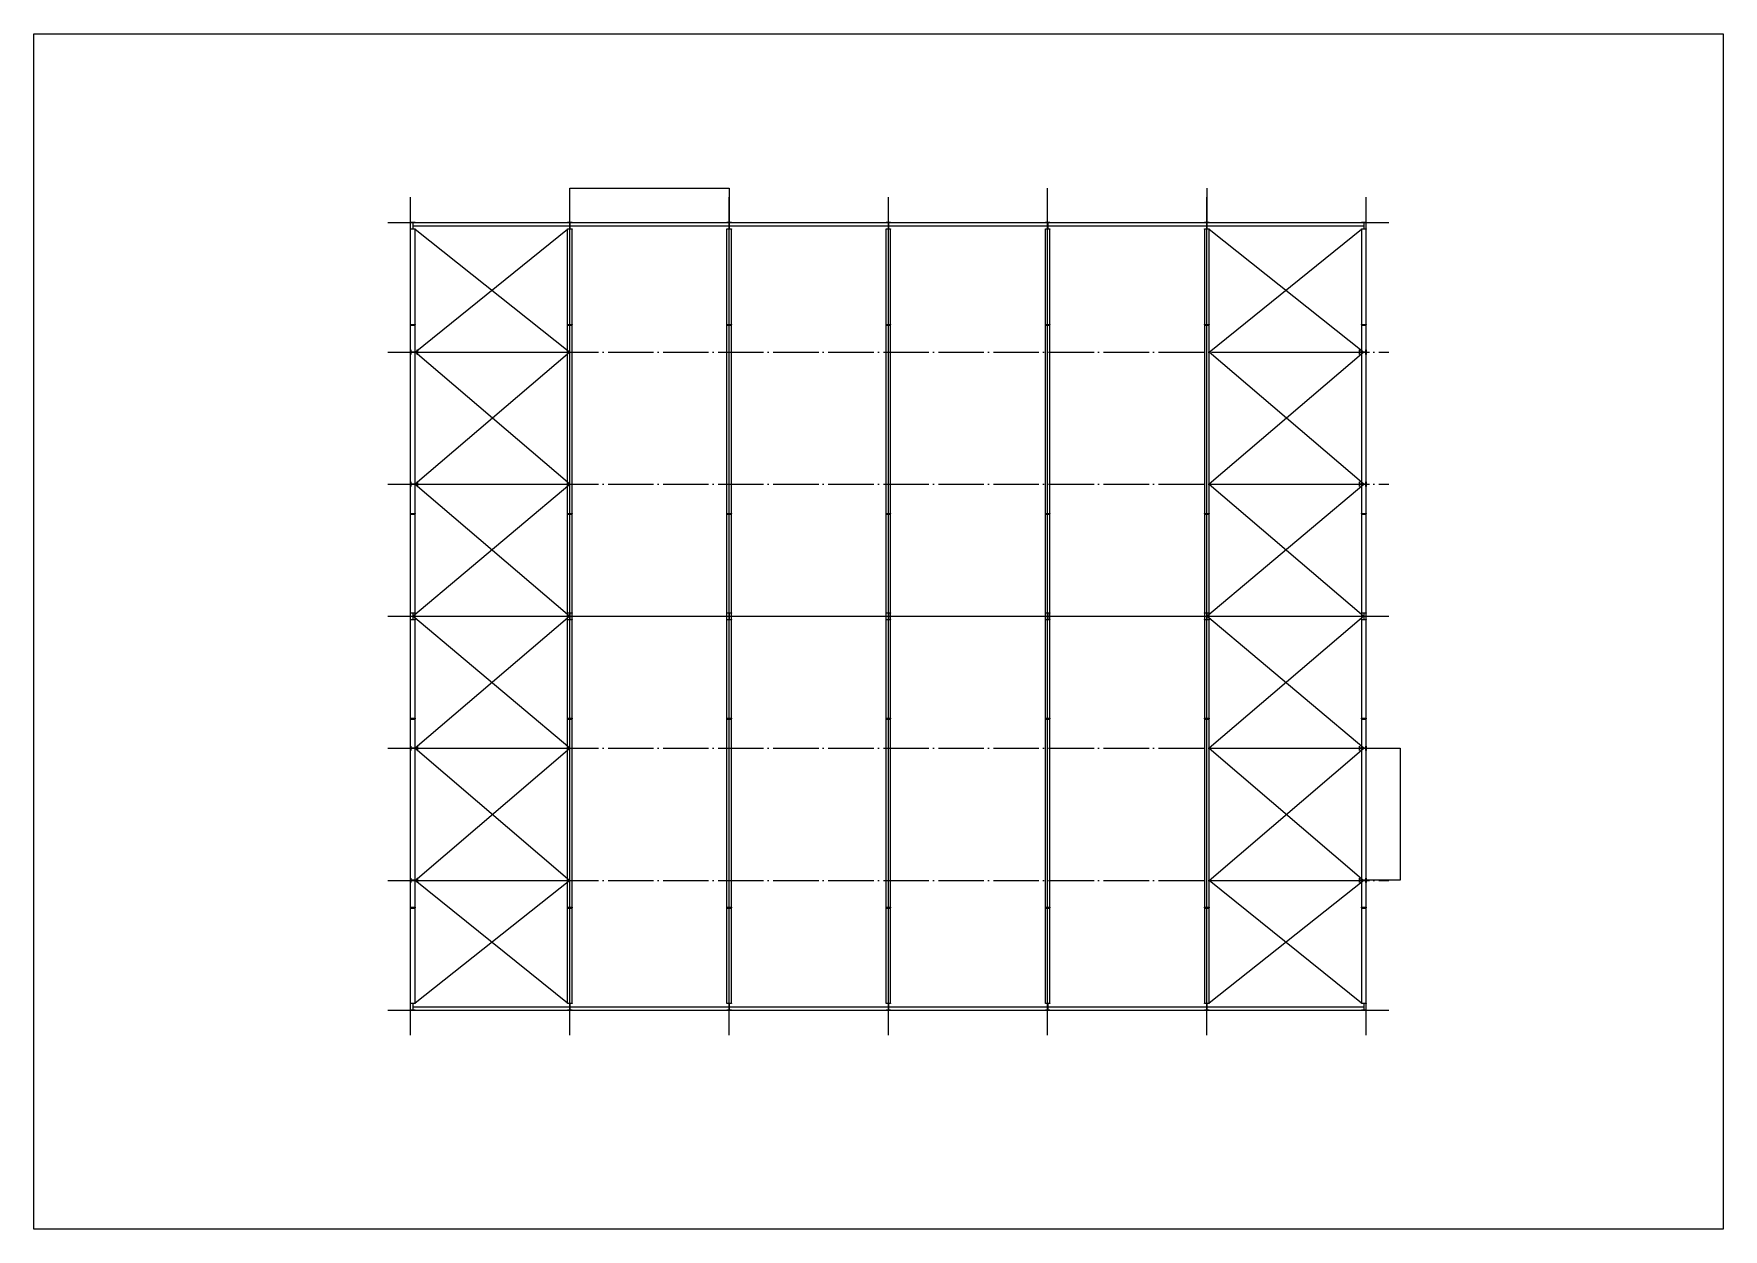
# Model space of a CAD drawing. Extents: x 102162 to 621267, y -39398 to 328893.
# Drawn here: x 220962 to 295212, y 265102 to 317602 of the extents above; entities that cross this region are included whole.
import ezdxf

# ---------------------------------------------------------------- set-up
doc = ezdxf.new("R2010")
doc.units = 0
doc.header["$LTSCALE"] = 1000
doc.header["$MEASUREMENT"] = 0
doc.linetypes.add('DOTE', pattern=[2.42, 2, -0.2, 0.02, -0.2])
doc.layers.add('DOTE', color=1, linetype='Continuous')

msp = doc.modelspace()

# ---------------------------------------------------------------- linework, layer by layer
for p, q in [((244519.4, 309321.1), (244519.4, 310821.1)), ((244519.4, 310821.1), (251519.4, 310821.1)), ((251519.4, 310821.1), (251519.4, 309321.1)), ((265519.4, 309321.1), (265519.4, 310821.1)), ((272519.4, 310821.1), (272519.4, 309321.1)), ((279519.4, 286231.1), (281019.4, 286231.1)), ((281019.4, 286231.1), (281019.4, 280431.1)), ((281019.4, 280431.1), (279519.4, 280431.1))]:
    msp.add_line(p, q)
at = {"color": 4}
for p, q in [((237519.4, 309311.1), (237519.4, 309321.1)), ((237519.4, 309321.1), (237619.4, 309321.1)), ((237719.4, 309311.1), (237519.4, 309311.1)), ((237519.4, 309021.1), (237519.4, 309031.1)), ((237519.4, 309031.1), (237719.4, 309031.1)), ((237619.4, 309021.1), (237519.4, 309021.1)), ((237519.4, 275021.1), (237519.4, 309021.1)), ((237619.4, 309321.1), (237719.4, 309321.1)), ((237719.4, 309021.1), (237619.4, 309021.1)), ((237719.4, 309321.1), (237719.4, 309311.1)), ((237719.4, 309031.1), (237719.4, 309021.1)), ((237719.4, 275021.1), (237719.4, 309021.1)), ((244419.4, 309311.1), (244419.4, 309321.1)), ((244419.4, 309321.1), (244519.4, 309321.1)), ((244619.4, 309311.1), (244419.4, 309311.1)), ((244419.4, 309021.1), (244419.4, 309031.1)), ((244419.4, 309031.1), (244619.4, 309031.1)), ((244519.4, 309021.1), (244419.4, 309021.1)), ((244419.4, 275021.1), (244419.4, 309021.1)), ((244519.4, 309321.1), (244619.4, 309321.1)), ((244619.4, 309021.1), (244519.4, 309021.1)), ((244619.4, 309321.1), (244619.4, 309311.1)), ((244619.4, 309031.1), (244619.4, 309021.1)), ((244619.4, 275021.1), (244619.4, 309021.1)), ((251419.4, 309311.1), (251419.4, 309321.1)), ((251419.4, 309321.1), (251519.4, 309321.1)), ((251619.4, 309311.1), (251419.4, 309311.1)), ((251419.4, 309021.1), (251419.4, 309031.1)), ((251419.4, 309031.1), (251619.4, 309031.1)), ((251519.4, 309021.1), (251419.4, 309021.1)), ((251419.4, 275021.1), (251419.4, 309021.1)), ((251519.4, 309321.1), (251619.4, 309321.1)), ((251619.4, 309021.1), (251519.4, 309021.1)), ((251619.4, 309321.1), (251619.4, 309311.1)), ((251619.4, 309031.1), (251619.4, 309021.1)), ((251619.4, 275021.1), (251619.4, 309021.1)), ((258419.4, 309311.1), (258419.4, 309321.1)), ((258419.4, 309321.1), (258519.4, 309321.1)), ((258619.4, 309311.1), (258419.4, 309311.1)), ((258419.4, 309021.1), (258419.4, 309031.1)), ((258419.4, 309031.1), (258619.4, 309031.1)), ((258519.4, 309021.1), (258419.4, 309021.1)), ((258419.4, 275021.1), (258419.4, 309021.1)), ((258519.4, 309321.1), (258619.4, 309321.1)), ((258619.4, 309021.1), (258519.4, 309021.1)), ((258619.4, 309321.1), (258619.4, 309311.1)), ((258619.4, 309031.1), (258619.4, 309021.1)), ((258619.4, 275021.1), (258619.4, 309021.1)), ((265419.4, 309311.1), (265419.4, 309321.1)), ((265419.4, 309321.1), (265519.4, 309321.1)), ((265619.4, 309311.1), (265419.4, 309311.1)), ((265419.4, 309021.1), (265419.4, 309031.1)), ((265419.4, 309031.1), (265619.4, 309031.1)), ((265519.4, 309021.1), (265419.4, 309021.1)), ((265419.4, 275021.1), (265419.4, 309021.1)), ((265519.4, 309321.1), (265619.4, 309321.1)), ((265619.4, 309021.1), (265519.4, 309021.1)), ((265619.4, 309321.1), (265619.4, 309311.1)), ((265619.4, 309031.1), (265619.4, 309021.1)), ((265619.4, 275021.1), (265619.4, 309021.1)), ((272419.4, 309311.1), (272419.4, 309321.1)), ((272419.4, 309321.1), (272519.4, 309321.1)), ((272619.4, 309311.1), (272419.4, 309311.1)), ((272419.4, 309021.1), (272419.4, 309031.1)), ((272419.4, 309031.1), (272619.4, 309031.1)), ((272519.4, 309021.1), (272419.4, 309021.1)), ((272419.4, 309021.1), (272419.4, 275021.1)), ((272519.4, 309321.1), (272619.4, 309321.1)), ((272619.4, 309021.1), (272519.4, 309021.1)), ((272619.4, 309321.1), (272619.4, 309311.1)), ((272619.4, 309031.1), (272619.4, 309021.1)), ((272619.4, 275021.1), (272619.4, 309021.1)), ((279319.4, 309311.1), (279319.4, 309321.1)), ((279319.4, 309321.1), (279419.4, 309321.1)), ((279519.4, 309311.1), (279319.4, 309311.1)), ((279319.4, 309021.1), (279319.4, 309031.1)), ((279319.4, 309031.1), (279519.4, 309031.1)), ((279419.4, 309021.1), (279319.4, 309021.1)), ((279319.4, 309021.1), (279319.4, 275021.1)), ((279419.4, 309321.1), (279519.4, 309321.1)), ((279519.4, 309021.1), (279419.4, 309021.1)), ((279519.4, 309321.1), (279519.4, 309311.1)), ((279519.4, 309031.1), (279519.4, 309021.1)), ((279519.4, 275021.1), (279519.4, 309021.1)), ((237519.4, 303621.1), (237519.4, 303721.1)), ((237519.4, 303721.1), (237529.4, 303721.1)), ((237529.4, 303721.1), (237529.4, 303521.1)), ((237809.4, 303521.1), (237809.4, 303721.1)), ((237809.4, 303721.1), (237819.4, 303721.1)), ((237819.4, 303721.1), (237819.4, 303621.1)), ((279219.4, 303621.1), (279219.4, 303721.1)), ((279219.4, 303721.1), (279229.4, 303721.1)), ((279229.4, 303721.1), (279229.4, 303521.1)), ((279509.4, 303521.1), (279509.4, 303721.1)), ((279509.4, 303721.1), (279519.4, 303721.1)), ((279519.4, 303721.1), (279519.4, 303621.1)), ((237519.4, 303521.1), (237519.4, 303621.1)), ((237529.4, 303521.1), (237519.4, 303521.1)), ((237819.4, 303521.1), (237809.4, 303521.1)), ((237819.4, 303621.1), (237819.4, 303521.1)), ((279219.4, 303521.1), (279219.4, 303621.1)), ((279229.4, 303521.1), (279219.4, 303521.1)), ((279519.4, 303521.1), (279509.4, 303521.1)), ((279519.4, 303621.1), (279519.4, 303521.1)), ((237519.4, 297821.1), (237519.4, 297921.1)), ((237519.4, 297921.1), (237529.4, 297921.1)), ((237519.4, 297721.1), (237519.4, 297821.1)), ((237529.4, 297921.1), (237529.4, 297721.1)), ((237809.4, 297721.1), (237809.4, 297921.1)), ((237809.4, 297921.1), (237819.4, 297921.1)), ((237819.4, 297921.1), (237819.4, 297821.1)), ((237819.4, 297821.1), (237819.4, 297721.1)), ((279219.4, 297821.1), (279219.4, 297921.1)), ((279219.4, 297921.1), (279229.4, 297921.1)), ((279219.4, 297721.1), (279219.4, 297821.1)), ((279229.4, 297921.1), (279229.4, 297721.1)), ((279509.4, 297721.1), (279509.4, 297921.1)), ((279509.4, 297921.1), (279519.4, 297921.1)), ((279519.4, 297921.1), (279519.4, 297821.1)), ((279519.4, 297821.1), (279519.4, 297721.1)), ((237529.4, 297721.1), (237519.4, 297721.1)), ((237819.4, 297721.1), (237809.4, 297721.1)), ((279229.4, 297721.1), (279219.4, 297721.1)), ((279519.4, 297721.1), (279509.4, 297721.1)), ((237519.4, 292161.1), (237519.4, 292171.1)), ((237519.4, 292171.1), (237619.4, 292171.1)), ((237719.4, 292161.1), (237519.4, 292161.1)), ((237519.4, 291871.1), (237519.4, 291881.1)), ((237519.4, 291881.1), (237719.4, 291881.1)), ((237619.4, 291871.1), (237519.4, 291871.1)), ((237619.4, 292171.1), (237719.4, 292171.1)), ((237719.4, 291871.1), (237619.4, 291871.1)), ((237719.4, 292171.1), (237719.4, 292161.1)), ((237719.4, 291881.1), (237719.4, 291871.1)), ((244419.4, 292161.1), (244419.4, 292171.1)), ((244419.4, 292171.1), (244519.4, 292171.1)), ((244619.4, 292161.1), (244419.4, 292161.1)), ((244419.4, 291871.1), (244419.4, 291881.1)), ((244419.4, 291881.1), (244619.4, 291881.1)), ((244519.4, 291871.1), (244419.4, 291871.1)), ((244519.4, 292171.1), (244619.4, 292171.1)), ((244619.4, 291871.1), (244519.4, 291871.1)), ((244619.4, 292171.1), (244619.4, 292161.1)), ((244619.4, 291881.1), (244619.4, 291871.1)), ((251419.4, 292161.1), (251419.4, 292171.1)), ((251419.4, 292171.1), (251519.4, 292171.1)), ((251619.4, 292161.1), (251419.4, 292161.1)), ((251419.4, 291871.1), (251419.4, 291881.1)), ((251419.4, 291881.1), (251619.4, 291881.1)), ((251519.4, 291871.1), (251419.4, 291871.1)), ((251519.4, 292171.1), (251619.4, 292171.1)), ((251619.4, 291871.1), (251519.4, 291871.1)), ((251619.4, 292171.1), (251619.4, 292161.1)), ((251619.4, 291881.1), (251619.4, 291871.1)), ((258419.4, 292161.1), (258419.4, 292171.1)), ((258419.4, 292171.1), (258519.4, 292171.1)), ((258619.4, 292161.1), (258419.4, 292161.1)), ((258419.4, 291871.1), (258419.4, 291881.1)), ((258419.4, 291881.1), (258619.4, 291881.1)), ((258519.4, 291871.1), (258419.4, 291871.1)), ((258519.4, 292171.1), (258619.4, 292171.1)), ((258619.4, 291871.1), (258519.4, 291871.1)), ((258619.4, 292171.1), (258619.4, 292161.1)), ((258619.4, 291881.1), (258619.4, 291871.1)), ((265419.4, 292161.1), (265419.4, 292171.1)), ((265419.4, 292171.1), (265519.4, 292171.1)), ((265619.4, 292161.1), (265419.4, 292161.1)), ((265419.4, 291871.1), (265419.4, 291881.1)), ((265419.4, 291881.1), (265619.4, 291881.1)), ((265519.4, 291871.1), (265419.4, 291871.1)), ((265519.4, 292171.1), (265619.4, 292171.1)), ((265619.4, 291871.1), (265519.4, 291871.1)), ((265619.4, 292171.1), (265619.4, 292161.1)), ((265619.4, 291881.1), (265619.4, 291871.1)), ((272419.4, 292161.1), (272419.4, 292171.1)), ((272419.4, 292171.1), (272519.4, 292171.1)), ((272619.4, 292161.1), (272419.4, 292161.1)), ((272419.4, 291871.1), (272419.4, 291881.1)), ((272419.4, 291881.1), (272619.4, 291881.1)), ((272519.4, 291871.1), (272419.4, 291871.1)), ((272519.4, 292171.1), (272619.4, 292171.1)), ((272619.4, 291871.1), (272519.4, 291871.1)), ((272619.4, 292171.1), (272619.4, 292161.1)), ((272619.4, 291881.1), (272619.4, 291871.1)), ((279319.4, 292161.1), (279319.4, 292171.1)), ((279319.4, 292171.1), (279419.4, 292171.1)), ((279519.4, 292161.1), (279319.4, 292161.1)), ((279319.4, 291871.1), (279319.4, 291881.1)), ((279319.4, 291881.1), (279519.4, 291881.1)), ((279419.4, 291871.1), (279319.4, 291871.1)), ((279419.4, 292171.1), (279519.4, 292171.1)), ((279519.4, 291871.1), (279419.4, 291871.1)), ((279519.4, 292171.1), (279519.4, 292161.1)), ((279519.4, 291881.1), (279519.4, 291871.1)), ((237519.4, 286221.1), (237519.4, 286321.1)), ((237519.4, 286321.1), (237529.4, 286321.1)), ((237519.4, 286121.1), (237519.4, 286221.1)), ((237529.4, 286121.1), (237519.4, 286121.1)), ((237529.4, 286321.1), (237529.4, 286121.1)), ((237809.4, 286121.1), (237809.4, 286321.1)), ((237809.4, 286321.1), (237819.4, 286321.1)), ((237819.4, 286121.1), (237809.4, 286121.1)), ((237819.4, 286321.1), (237819.4, 286221.1)), ((237819.4, 286221.1), (237819.4, 286121.1)), ((279219.4, 286221.1), (279219.4, 286321.1)), ((279219.4, 286321.1), (279229.4, 286321.1)), ((279219.4, 286121.1), (279219.4, 286221.1)), ((279229.4, 286121.1), (279219.4, 286121.1)), ((279229.4, 286321.1), (279229.4, 286121.1)), ((279509.4, 286121.1), (279509.4, 286321.1)), ((279509.4, 286321.1), (279519.4, 286321.1)), ((279519.4, 286121.1), (279509.4, 286121.1)), ((279519.4, 286321.1), (279519.4, 286221.1)), ((279519.4, 286221.1), (279519.4, 286121.1)), ((237519.4, 280421.1), (237519.4, 280521.1)), ((237519.4, 280521.1), (237529.4, 280521.1)), ((237519.4, 280321.1), (237519.4, 280421.1)), ((237529.4, 280321.1), (237519.4, 280321.1)), ((237529.4, 280521.1), (237529.4, 280321.1)), ((237809.4, 280321.1), (237809.4, 280521.1)), ((237809.4, 280521.1), (237819.4, 280521.1)), ((237819.4, 280321.1), (237809.4, 280321.1)), ((237819.4, 280521.1), (237819.4, 280421.1)), ((237819.4, 280421.1), (237819.4, 280321.1)), ((279219.4, 280421.1), (279219.4, 280521.1)), ((279219.4, 280521.1), (279229.4, 280521.1)), ((279219.4, 280321.1), (279219.4, 280421.1)), ((279229.4, 280321.1), (279219.4, 280321.1)), ((279229.4, 280521.1), (279229.4, 280321.1)), ((279509.4, 280321.1), (279509.4, 280521.1)), ((279509.4, 280521.1), (279519.4, 280521.1)), ((279519.4, 280321.1), (279509.4, 280321.1)), ((279519.4, 280521.1), (279519.4, 280421.1)), ((279519.4, 280421.1), (279519.4, 280321.1)), ((237519.4, 275011.1), (237519.4, 275021.1)), ((237519.4, 275021.1), (237619.4, 275021.1)), ((237719.4, 275011.1), (237519.4, 275011.1)), ((237519.4, 274721.1), (237519.4, 274731.1)), ((237519.4, 274731.1), (237719.4, 274731.1)), ((237619.4, 275021.1), (237719.4, 275021.1)), ((237719.4, 275021.1), (237719.4, 275011.1)), ((237719.4, 274731.1), (237719.4, 274721.1)), ((244419.4, 275011.1), (244419.4, 275021.1)), ((244419.4, 275021.1), (244519.4, 275021.1)), ((244619.4, 275011.1), (244419.4, 275011.1)), ((244419.4, 274721.1), (244419.4, 274731.1)), ((244419.4, 274731.1), (244619.4, 274731.1)), ((244519.4, 275021.1), (244619.4, 275021.1)), ((244619.4, 275021.1), (244619.4, 275011.1)), ((244619.4, 274731.1), (244619.4, 274721.1)), ((251419.4, 275011.1), (251419.4, 275021.1)), ((251419.4, 275021.1), (251519.4, 275021.1)), ((251619.4, 275011.1), (251419.4, 275011.1)), ((251419.4, 274721.1), (251419.4, 274731.1)), ((251419.4, 274731.1), (251619.4, 274731.1)), ((251519.4, 275021.1), (251619.4, 275021.1)), ((251619.4, 275021.1), (251619.4, 275011.1)), ((251619.4, 274731.1), (251619.4, 274721.1)), ((258419.4, 275011.1), (258419.4, 275021.1)), ((258419.4, 275021.1), (258519.4, 275021.1)), ((258619.4, 275011.1), (258419.4, 275011.1)), ((258419.4, 274721.1), (258419.4, 274731.1)), ((258419.4, 274731.1), (258619.4, 274731.1)), ((258519.4, 275021.1), (258619.4, 275021.1)), ((258619.4, 275021.1), (258619.4, 275011.1)), ((258619.4, 274731.1), (258619.4, 274721.1)), ((265419.4, 275011.1), (265419.4, 275021.1)), ((265419.4, 275021.1), (265519.4, 275021.1)), ((265619.4, 275011.1), (265419.4, 275011.1)), ((265419.4, 274721.1), (265419.4, 274731.1)), ((265419.4, 274731.1), (265619.4, 274731.1)), ((265519.4, 275021.1), (265619.4, 275021.1)), ((265619.4, 275021.1), (265619.4, 275011.1)), ((265619.4, 274731.1), (265619.4, 274721.1)), ((272419.4, 275011.1), (272419.4, 275021.1)), ((272419.4, 275021.1), (272519.4, 275021.1)), ((272619.4, 275011.1), (272419.4, 275011.1)), ((272419.4, 274721.1), (272419.4, 274731.1)), ((272419.4, 274731.1), (272619.4, 274731.1)), ((272519.4, 275021.1), (272619.4, 275021.1)), ((272619.4, 275021.1), (272619.4, 275011.1)), ((272619.4, 274731.1), (272619.4, 274721.1)), ((279319.4, 275011.1), (279319.4, 275021.1)), ((279319.4, 275021.1), (279419.4, 275021.1)), ((279519.4, 275011.1), (279319.4, 275011.1)), ((279319.4, 274721.1), (279319.4, 274731.1)), ((279319.4, 274731.1), (279519.4, 274731.1)), ((279419.4, 275021.1), (279519.4, 275021.1)), ((279519.4, 275021.1), (279519.4, 275011.1)), ((279519.4, 274731.1), (279519.4, 274721.1)), ((237619.4, 274721.1), (237519.4, 274721.1)), ((237719.4, 274721.1), (237619.4, 274721.1)), ((244519.4, 274721.1), (244419.4, 274721.1)), ((244619.4, 274721.1), (244519.4, 274721.1)), ((251519.4, 274721.1), (251419.4, 274721.1)), ((251619.4, 274721.1), (251519.4, 274721.1)), ((258519.4, 274721.1), (258419.4, 274721.1)), ((258619.4, 274721.1), (258519.4, 274721.1)), ((265519.4, 274721.1), (265419.4, 274721.1)), ((265619.4, 274721.1), (265519.4, 274721.1)), ((272519.4, 274721.1), (272419.4, 274721.1)), ((272619.4, 274721.1), (272519.4, 274721.1)), ((279419.4, 274721.1), (279319.4, 274721.1)), ((279519.4, 274721.1), (279419.4, 274721.1))]:
    msp.add_line(p, q, dxfattribs=at)
at = {"color": 4, "linetype": 'DOTE'}
for p, q in [((237616.4, 309311.1), (237616.4, 309031.1)), ((237622.4, 309311.1), (237622.4, 309031.1)), ((244516.4, 309311.1), (244516.4, 309031.1)), ((244522.4, 309311.1), (244522.4, 309031.1)), ((251516.4, 309311.1), (251516.4, 309031.1)), ((251522.4, 309311.1), (251522.4, 309031.1)), ((258516.4, 309311.1), (258516.4, 309031.1)), ((258522.4, 309311.1), (258522.4, 309031.1)), ((265516.4, 309311.1), (265516.4, 309031.1)), ((265522.4, 309311.1), (265522.4, 309031.1)), ((272516.4, 309311.1), (272516.4, 309031.1)), ((272522.4, 309311.1), (272522.4, 309031.1)), ((279416.4, 309311.1), (279416.4, 309031.1)), ((279422.4, 309311.1), (279422.4, 309031.1)), ((237809.4, 303624.1), (237529.4, 303624.1)), ((237809.4, 303618.1), (237529.4, 303618.1)), ((279509.4, 303624.1), (279229.4, 303624.1)), ((279509.4, 303618.1), (279229.4, 303618.1)), ((237809.4, 297824.1), (237529.4, 297824.1)), ((237809.4, 297818.1), (237529.4, 297818.1)), ((279509.4, 297824.1), (279229.4, 297824.1)), ((279509.4, 297818.1), (279229.4, 297818.1)), ((237616.4, 292161.1), (237616.4, 291881.1)), ((237622.4, 292161.1), (237622.4, 291881.1)), ((244516.4, 292161.1), (244516.4, 291881.1)), ((244522.4, 292161.1), (244522.4, 291881.1)), ((251516.4, 292161.1), (251516.4, 291881.1)), ((251522.4, 292161.1), (251522.4, 291881.1)), ((258516.4, 292161.1), (258516.4, 291881.1)), ((258522.4, 292161.1), (258522.4, 291881.1)), ((265516.4, 292161.1), (265516.4, 291881.1)), ((265522.4, 292161.1), (265522.4, 291881.1)), ((272516.4, 292161.1), (272516.4, 291881.1)), ((272522.4, 292161.1), (272522.4, 291881.1)), ((279416.4, 292161.1), (279416.4, 291881.1)), ((279422.4, 292161.1), (279422.4, 291881.1)), ((237809.4, 286224.1), (237529.4, 286224.1)), ((237809.4, 286218.1), (237529.4, 286218.1)), ((279509.4, 286224.1), (279229.4, 286224.1)), ((279509.4, 286218.1), (279229.4, 286218.1)), ((237809.4, 280424.1), (237529.4, 280424.1)), ((237809.4, 280418.1), (237529.4, 280418.1)), ((279509.4, 280424.1), (279229.4, 280424.1)), ((279509.4, 280418.1), (279229.4, 280418.1)), ((237616.4, 275011.1), (237616.4, 274731.1)), ((237622.4, 275011.1), (237622.4, 274731.1)), ((244516.4, 275011.1), (244516.4, 274731.1)), ((244522.4, 275011.1), (244522.4, 274731.1)), ((251516.4, 275011.1), (251516.4, 274731.1)), ((251522.4, 275011.1), (251522.4, 274731.1)), ((258516.4, 275011.1), (258516.4, 274731.1)), ((258522.4, 275011.1), (258522.4, 274731.1)), ((265516.4, 275011.1), (265516.4, 274731.1)), ((265522.4, 275011.1), (265522.4, 274731.1)), ((272516.4, 275011.1), (272516.4, 274731.1)), ((272522.4, 275011.1), (272522.4, 274731.1)), ((279416.4, 275011.1), (279416.4, 274731.1)), ((279422.4, 275011.1), (279422.4, 274731.1))]:
    msp.add_line(p, q, dxfattribs=at)
at = {"color": 2}
for p, q in [((237622.4, 309171.1), (279416.4, 309171.1)), ((237519.4, 304821.1), (237519.4, 304839.1)), ((237519.4, 304839.1), (237719.4, 304839.1)), ((237719.4, 304821.1), (237519.4, 304821.1)), ((237519.4, 304821.1), (237519.4, 304803.1)), ((237519.4, 304803.1), (237719.4, 304803.1)), ((237719.4, 304839.1), (237719.4, 304821.1)), ((237719.4, 304803.1), (237719.4, 304821.1)), ((244419.4, 304821.1), (244419.4, 304839.1)), ((244419.4, 304839.1), (244619.4, 304839.1)), ((244619.4, 304821.1), (244419.4, 304821.1)), ((244419.4, 304821.1), (244419.4, 304803.1)), ((244419.4, 304803.1), (244619.4, 304803.1)), ((244619.4, 304839.1), (244619.4, 304821.1)), ((244619.4, 304803.1), (244619.4, 304821.1)), ((251419.4, 304821.1), (251419.4, 304839.1)), ((251419.4, 304839.1), (251619.4, 304839.1)), ((251619.4, 304821.1), (251419.4, 304821.1)), ((251419.4, 304821.1), (251419.4, 304803.1)), ((251419.4, 304803.1), (251619.4, 304803.1)), ((251619.4, 304839.1), (251619.4, 304821.1)), ((251619.4, 304803.1), (251619.4, 304821.1)), ((258419.4, 304821.1), (258419.4, 304839.1)), ((258419.4, 304839.1), (258619.4, 304839.1)), ((258619.4, 304821.1), (258419.4, 304821.1)), ((258419.4, 304821.1), (258419.4, 304803.1)), ((258419.4, 304803.1), (258619.4, 304803.1)), ((258619.4, 304839.1), (258619.4, 304821.1)), ((258619.4, 304803.1), (258619.4, 304821.1)), ((265419.4, 304821.1), (265419.4, 304839.1)), ((265419.4, 304839.1), (265619.4, 304839.1)), ((265619.4, 304821.1), (265419.4, 304821.1)), ((265419.4, 304821.1), (265419.4, 304803.1)), ((265419.4, 304803.1), (265619.4, 304803.1)), ((265619.4, 304839.1), (265619.4, 304821.1)), ((265619.4, 304803.1), (265619.4, 304821.1)), ((272419.4, 304821.1), (272419.4, 304839.1)), ((272419.4, 304839.1), (272619.4, 304839.1)), ((272619.4, 304821.1), (272419.4, 304821.1)), ((272419.4, 304821.1), (272419.4, 304803.1)), ((272419.4, 304803.1), (272619.4, 304803.1)), ((272619.4, 304839.1), (272619.4, 304821.1)), ((272619.4, 304803.1), (272619.4, 304821.1)), ((279319.4, 304821.1), (279319.4, 304839.1)), ((279319.4, 304839.1), (279519.4, 304839.1)), ((279519.4, 304821.1), (279319.4, 304821.1)), ((279319.4, 304821.1), (279319.4, 304803.1)), ((279319.4, 304803.1), (279519.4, 304803.1)), ((279519.4, 304839.1), (279519.4, 304821.1)), ((279519.4, 304803.1), (279519.4, 304821.1)), ((237819.4, 303621.1), (244519.4, 303621.1)), ((272719.4, 303621.1), (279419.4, 303621.1)), ((237719.4, 297821.1), (244519.4, 297821.1)), ((272619.4, 297821.1), (279419.4, 297821.1)), ((237519.4, 296521.1), (237519.4, 296539.1)), ((237519.4, 296539.1), (237719.4, 296539.1)), ((237719.4, 296521.1), (237519.4, 296521.1)), ((237519.4, 296521.1), (237519.4, 296503.1)), ((237519.4, 296503.1), (237719.4, 296503.1)), ((237719.4, 296539.1), (237719.4, 296521.1)), ((237719.4, 296503.1), (237719.4, 296521.1)), ((244419.4, 296521.1), (244419.4, 296539.1)), ((244419.4, 296539.1), (244619.4, 296539.1)), ((244619.4, 296521.1), (244419.4, 296521.1)), ((244419.4, 296521.1), (244419.4, 296503.1)), ((244419.4, 296503.1), (244619.4, 296503.1)), ((244619.4, 296539.1), (244619.4, 296521.1)), ((244619.4, 296503.1), (244619.4, 296521.1)), ((251419.4, 296521.1), (251419.4, 296539.1)), ((251419.4, 296539.1), (251619.4, 296539.1)), ((251619.4, 296521.1), (251419.4, 296521.1)), ((251419.4, 296521.1), (251419.4, 296503.1)), ((251419.4, 296503.1), (251619.4, 296503.1)), ((251619.4, 296539.1), (251619.4, 296521.1)), ((251619.4, 296503.1), (251619.4, 296521.1)), ((258419.4, 296521.1), (258419.4, 296539.1)), ((258419.4, 296539.1), (258619.4, 296539.1)), ((258619.4, 296521.1), (258419.4, 296521.1)), ((258419.4, 296521.1), (258419.4, 296503.1)), ((258419.4, 296503.1), (258619.4, 296503.1)), ((258619.4, 296539.1), (258619.4, 296521.1)), ((258619.4, 296503.1), (258619.4, 296521.1)), ((265419.4, 296521.1), (265419.4, 296539.1)), ((265419.4, 296539.1), (265619.4, 296539.1)), ((265619.4, 296521.1), (265419.4, 296521.1)), ((265419.4, 296521.1), (265419.4, 296503.1)), ((265419.4, 296503.1), (265619.4, 296503.1)), ((265619.4, 296539.1), (265619.4, 296521.1)), ((265619.4, 296503.1), (265619.4, 296521.1)), ((272419.4, 296521.1), (272419.4, 296539.1)), ((272419.4, 296539.1), (272619.4, 296539.1)), ((272619.4, 296521.1), (272419.4, 296521.1)), ((272419.4, 296521.1), (272419.4, 296503.1)), ((272419.4, 296503.1), (272619.4, 296503.1)), ((272619.4, 296539.1), (272619.4, 296521.1)), ((272619.4, 296503.1), (272619.4, 296521.1)), ((279319.4, 296521.1), (279319.4, 296539.1)), ((279319.4, 296539.1), (279519.4, 296539.1)), ((279519.4, 296521.1), (279319.4, 296521.1)), ((279319.4, 296521.1), (279319.4, 296503.1)), ((279319.4, 296503.1), (279519.4, 296503.1)), ((279519.4, 296539.1), (279519.4, 296521.1)), ((279519.4, 296503.1), (279519.4, 296521.1)), ((237622.4, 292021.1), (279416.4, 292021.1)), ((237519.4, 287521.1), (237519.4, 287539.1)), ((237519.4, 287539.1), (237719.4, 287539.1)), ((237719.4, 287521.1), (237519.4, 287521.1)), ((237519.4, 287521.1), (237519.4, 287503.1)), ((237519.4, 287503.1), (237719.4, 287503.1)), ((237719.4, 287539.1), (237719.4, 287521.1)), ((237719.4, 287503.1), (237719.4, 287521.1)), ((244419.4, 287521.1), (244419.4, 287539.1)), ((244419.4, 287539.1), (244619.4, 287539.1)), ((244619.4, 287521.1), (244419.4, 287521.1)), ((244419.4, 287521.1), (244419.4, 287503.1)), ((244419.4, 287503.1), (244619.4, 287503.1)), ((244619.4, 287539.1), (244619.4, 287521.1)), ((244619.4, 287503.1), (244619.4, 287521.1)), ((251419.4, 287521.1), (251419.4, 287539.1)), ((251419.4, 287539.1), (251619.4, 287539.1)), ((251619.4, 287521.1), (251419.4, 287521.1)), ((251419.4, 287521.1), (251419.4, 287503.1)), ((251419.4, 287503.1), (251619.4, 287503.1)), ((251619.4, 287539.1), (251619.4, 287521.1)), ((251619.4, 287503.1), (251619.4, 287521.1)), ((258419.4, 287521.1), (258419.4, 287539.1)), ((258419.4, 287539.1), (258619.4, 287539.1)), ((258619.4, 287521.1), (258419.4, 287521.1)), ((258419.4, 287521.1), (258419.4, 287503.1)), ((258419.4, 287503.1), (258619.4, 287503.1)), ((258619.4, 287539.1), (258619.4, 287521.1)), ((258619.4, 287503.1), (258619.4, 287521.1)), ((265419.4, 287521.1), (265419.4, 287539.1)), ((265419.4, 287539.1), (265619.4, 287539.1)), ((265619.4, 287521.1), (265419.4, 287521.1)), ((265419.4, 287521.1), (265419.4, 287503.1)), ((265419.4, 287503.1), (265619.4, 287503.1)), ((265619.4, 287539.1), (265619.4, 287521.1)), ((265619.4, 287503.1), (265619.4, 287521.1)), ((272419.4, 287521.1), (272419.4, 287539.1)), ((272419.4, 287539.1), (272619.4, 287539.1)), ((272619.4, 287521.1), (272419.4, 287521.1)), ((272419.4, 287521.1), (272419.4, 287503.1)), ((272419.4, 287503.1), (272619.4, 287503.1)), ((272619.4, 287539.1), (272619.4, 287521.1)), ((272619.4, 287503.1), (272619.4, 287521.1)), ((279319.4, 287521.1), (279319.4, 287539.1)), ((279319.4, 287539.1), (279519.4, 287539.1)), ((279519.4, 287521.1), (279319.4, 287521.1)), ((279319.4, 287521.1), (279319.4, 287503.1)), ((279319.4, 287503.1), (279519.4, 287503.1)), ((279519.4, 287539.1), (279519.4, 287521.1)), ((279519.4, 287503.1), (279519.4, 287521.1)), ((237719.4, 286221.1), (244519.4, 286221.1)), ((272619.4, 286221.1), (279419.4, 286221.1)), ((237719.4, 280421.1), (244519.4, 280421.1)), ((272619.4, 280421.1), (279419.4, 280421.1)), ((237519.4, 279221.1), (237519.4, 279239.1)), ((237519.4, 279239.1), (237719.4, 279239.1)), ((237719.4, 279221.1), (237519.4, 279221.1)), ((237519.4, 279221.1), (237519.4, 279203.1)), ((237519.4, 279203.1), (237719.4, 279203.1)), ((237719.4, 279239.1), (237719.4, 279221.1)), ((237719.4, 279203.1), (237719.4, 279221.1)), ((244419.4, 279221.1), (244419.4, 279239.1)), ((244419.4, 279239.1), (244619.4, 279239.1)), ((244619.4, 279221.1), (244419.4, 279221.1)), ((244419.4, 279221.1), (244419.4, 279203.1)), ((244419.4, 279203.1), (244619.4, 279203.1)), ((244619.4, 279239.1), (244619.4, 279221.1)), ((244619.4, 279203.1), (244619.4, 279221.1)), ((251419.4, 279221.1), (251419.4, 279239.1)), ((251419.4, 279239.1), (251619.4, 279239.1)), ((251619.4, 279221.1), (251419.4, 279221.1)), ((251419.4, 279221.1), (251419.4, 279203.1)), ((251419.4, 279203.1), (251619.4, 279203.1)), ((251619.4, 279239.1), (251619.4, 279221.1)), ((251619.4, 279203.1), (251619.4, 279221.1)), ((258419.4, 279221.1), (258419.4, 279239.1)), ((258419.4, 279239.1), (258619.4, 279239.1)), ((258619.4, 279221.1), (258419.4, 279221.1)), ((258419.4, 279221.1), (258419.4, 279203.1)), ((258419.4, 279203.1), (258619.4, 279203.1)), ((258619.4, 279239.1), (258619.4, 279221.1)), ((258619.4, 279203.1), (258619.4, 279221.1)), ((265419.4, 279221.1), (265419.4, 279239.1)), ((265419.4, 279239.1), (265619.4, 279239.1)), ((265619.4, 279221.1), (265419.4, 279221.1)), ((265419.4, 279221.1), (265419.4, 279203.1)), ((265419.4, 279203.1), (265619.4, 279203.1)), ((265619.4, 279239.1), (265619.4, 279221.1)), ((265619.4, 279203.1), (265619.4, 279221.1)), ((272419.4, 279221.1), (272419.4, 279239.1)), ((272419.4, 279239.1), (272619.4, 279239.1)), ((272619.4, 279221.1), (272419.4, 279221.1)), ((272419.4, 279221.1), (272419.4, 279203.1)), ((272419.4, 279203.1), (272619.4, 279203.1)), ((272619.4, 279239.1), (272619.4, 279221.1)), ((272619.4, 279203.1), (272619.4, 279221.1)), ((279319.4, 279221.1), (279319.4, 279239.1)), ((279319.4, 279239.1), (279519.4, 279239.1)), ((279519.4, 279221.1), (279319.4, 279221.1)), ((279319.4, 279221.1), (279319.4, 279203.1)), ((279319.4, 279203.1), (279519.4, 279203.1)), ((279519.4, 279239.1), (279519.4, 279221.1)), ((279519.4, 279203.1), (279519.4, 279221.1)), ((237622.4, 274871.1), (279416.4, 274871.1))]:
    msp.add_line(p, q, dxfattribs=at)
at = {"color": 6}
for p, q in [((237719.4, 309021.1), (244519.4, 303621.1)), ((237719.4, 303621.1), (244419.4, 309021.1)), ((272619.4, 309021.1), (279419.4, 303621.1)), ((272619.4, 303621.1), (279319.4, 309021.1)), ((244519.4, 303621.1), (237719.4, 297821.1)), ((244519.4, 297821.1), (237719.4, 303621.1)), ((279419.4, 303621.1), (272619.4, 297821.1)), ((279419.4, 297821.1), (272619.4, 303621.1)), ((237619.4, 292021.1), (244519.4, 297821.1)), ((237719.4, 297821.1), (244519.4, 292021.1)), ((272519.4, 292021.1), (279419.4, 297821.1)), ((272619.4, 297821.1), (279419.4, 292021.1)), ((244519.4, 286221.1), (237619.4, 292021.1)), ((244519.4, 292021.1), (237719.4, 286221.1)), ((279419.4, 286221.1), (272519.4, 292021.1)), ((279419.4, 292021.1), (272619.4, 286221.1)), ((237719.4, 286221.1), (244519.4, 280421.1)), ((237719.4, 280421.1), (244519.4, 286221.1)), ((272619.4, 286221.1), (279419.4, 280421.1)), ((272619.4, 280421.1), (279419.4, 286221.1)), ((244519.4, 280421.1), (237719.4, 275021.1)), ((244419.4, 275021.1), (237719.4, 280421.1)), ((279419.4, 280421.1), (272619.4, 275021.1)), ((279319.4, 275021.1), (272619.4, 280421.1))]:
    msp.add_line(p, q, dxfattribs=at)
at = {"color": 1, "linetype": 'DOTE'}
for p, q in [((244519.4, 309321.1), (244519.4, 309021.1)), ((251519.4, 309321.1), (251519.4, 309021.1)), ((258519.4, 309321.1), (258519.4, 309021.1)), ((265519.4, 309321.1), (265519.4, 309021.1)), ((272519.4, 309321.1), (272519.4, 309021.1)), ((237619.4, 292171.1), (237619.4, 291871.1)), ((244519.4, 292171.1), (244519.4, 291871.1)), ((251519.4, 292171.1), (251519.4, 291871.1)), ((258519.4, 292171.1), (258519.4, 291871.1)), ((265519.4, 292171.1), (265519.4, 291871.1)), ((272519.4, 292171.1), (272519.4, 291871.1)), ((279419.4, 292171.1), (279419.4, 291871.1)), ((237619.4, 275021.1), (237619.4, 274721.1)), ((244519.4, 275021.1), (244519.4, 274721.1)), ((251519.4, 275021.1), (251519.4, 274721.1)), ((258519.4, 275021.1), (258519.4, 274721.1)), ((265519.4, 275021.1), (265519.4, 274721.1)), ((272519.4, 275021.1), (272519.4, 274721.1)), ((279419.4, 275021.1), (279419.4, 274721.1))]:
    msp.add_line(p, q, dxfattribs=at)
msp.add_lwpolyline([(220961.7, 317601.7), (295211.7, 317601.7), (295211.7, 265101.7), (220961.7, 265101.7)], close=True)
at = {"layer": 'DOTE'}
for p, q in [((237519.4, 273621.1), (237519.4, 310421.1)), ((244519.4, 273621.1), (244519.4, 310421.1)), ((251519.4, 273621.1), (251519.4, 310421.1)), ((258519.4, 273621.1), (258519.4, 310421.1)), ((265519.4, 273621.1), (265519.4, 310421.1)), ((272519.4, 273621.1), (272519.4, 310421.1)), ((279519.4, 273621.1), (279519.4, 310421.1)), ((236519.4, 309321.1), (280519.4, 309321.1)), ((236519.4, 292021.1), (280519.4, 292021.1)), ((236519.4, 274721.1), (280519.4, 274721.1))]:
    msp.add_line(p, q, dxfattribs=at)
at = {"layer": 'DOTE', "linetype": 'DOTE'}
for p, q in [((236519.4, 303621.1), (280519.4, 303621.1)), ((236519.4, 297821.1), (280519.4, 297821.1)), ((236519.4, 286221.1), (280519.4, 286221.1)), ((236519.4, 280421.1), (280519.4, 280421.1))]:
    msp.add_line(p, q, dxfattribs=at)

doc.saveas('drawing.dxf')
